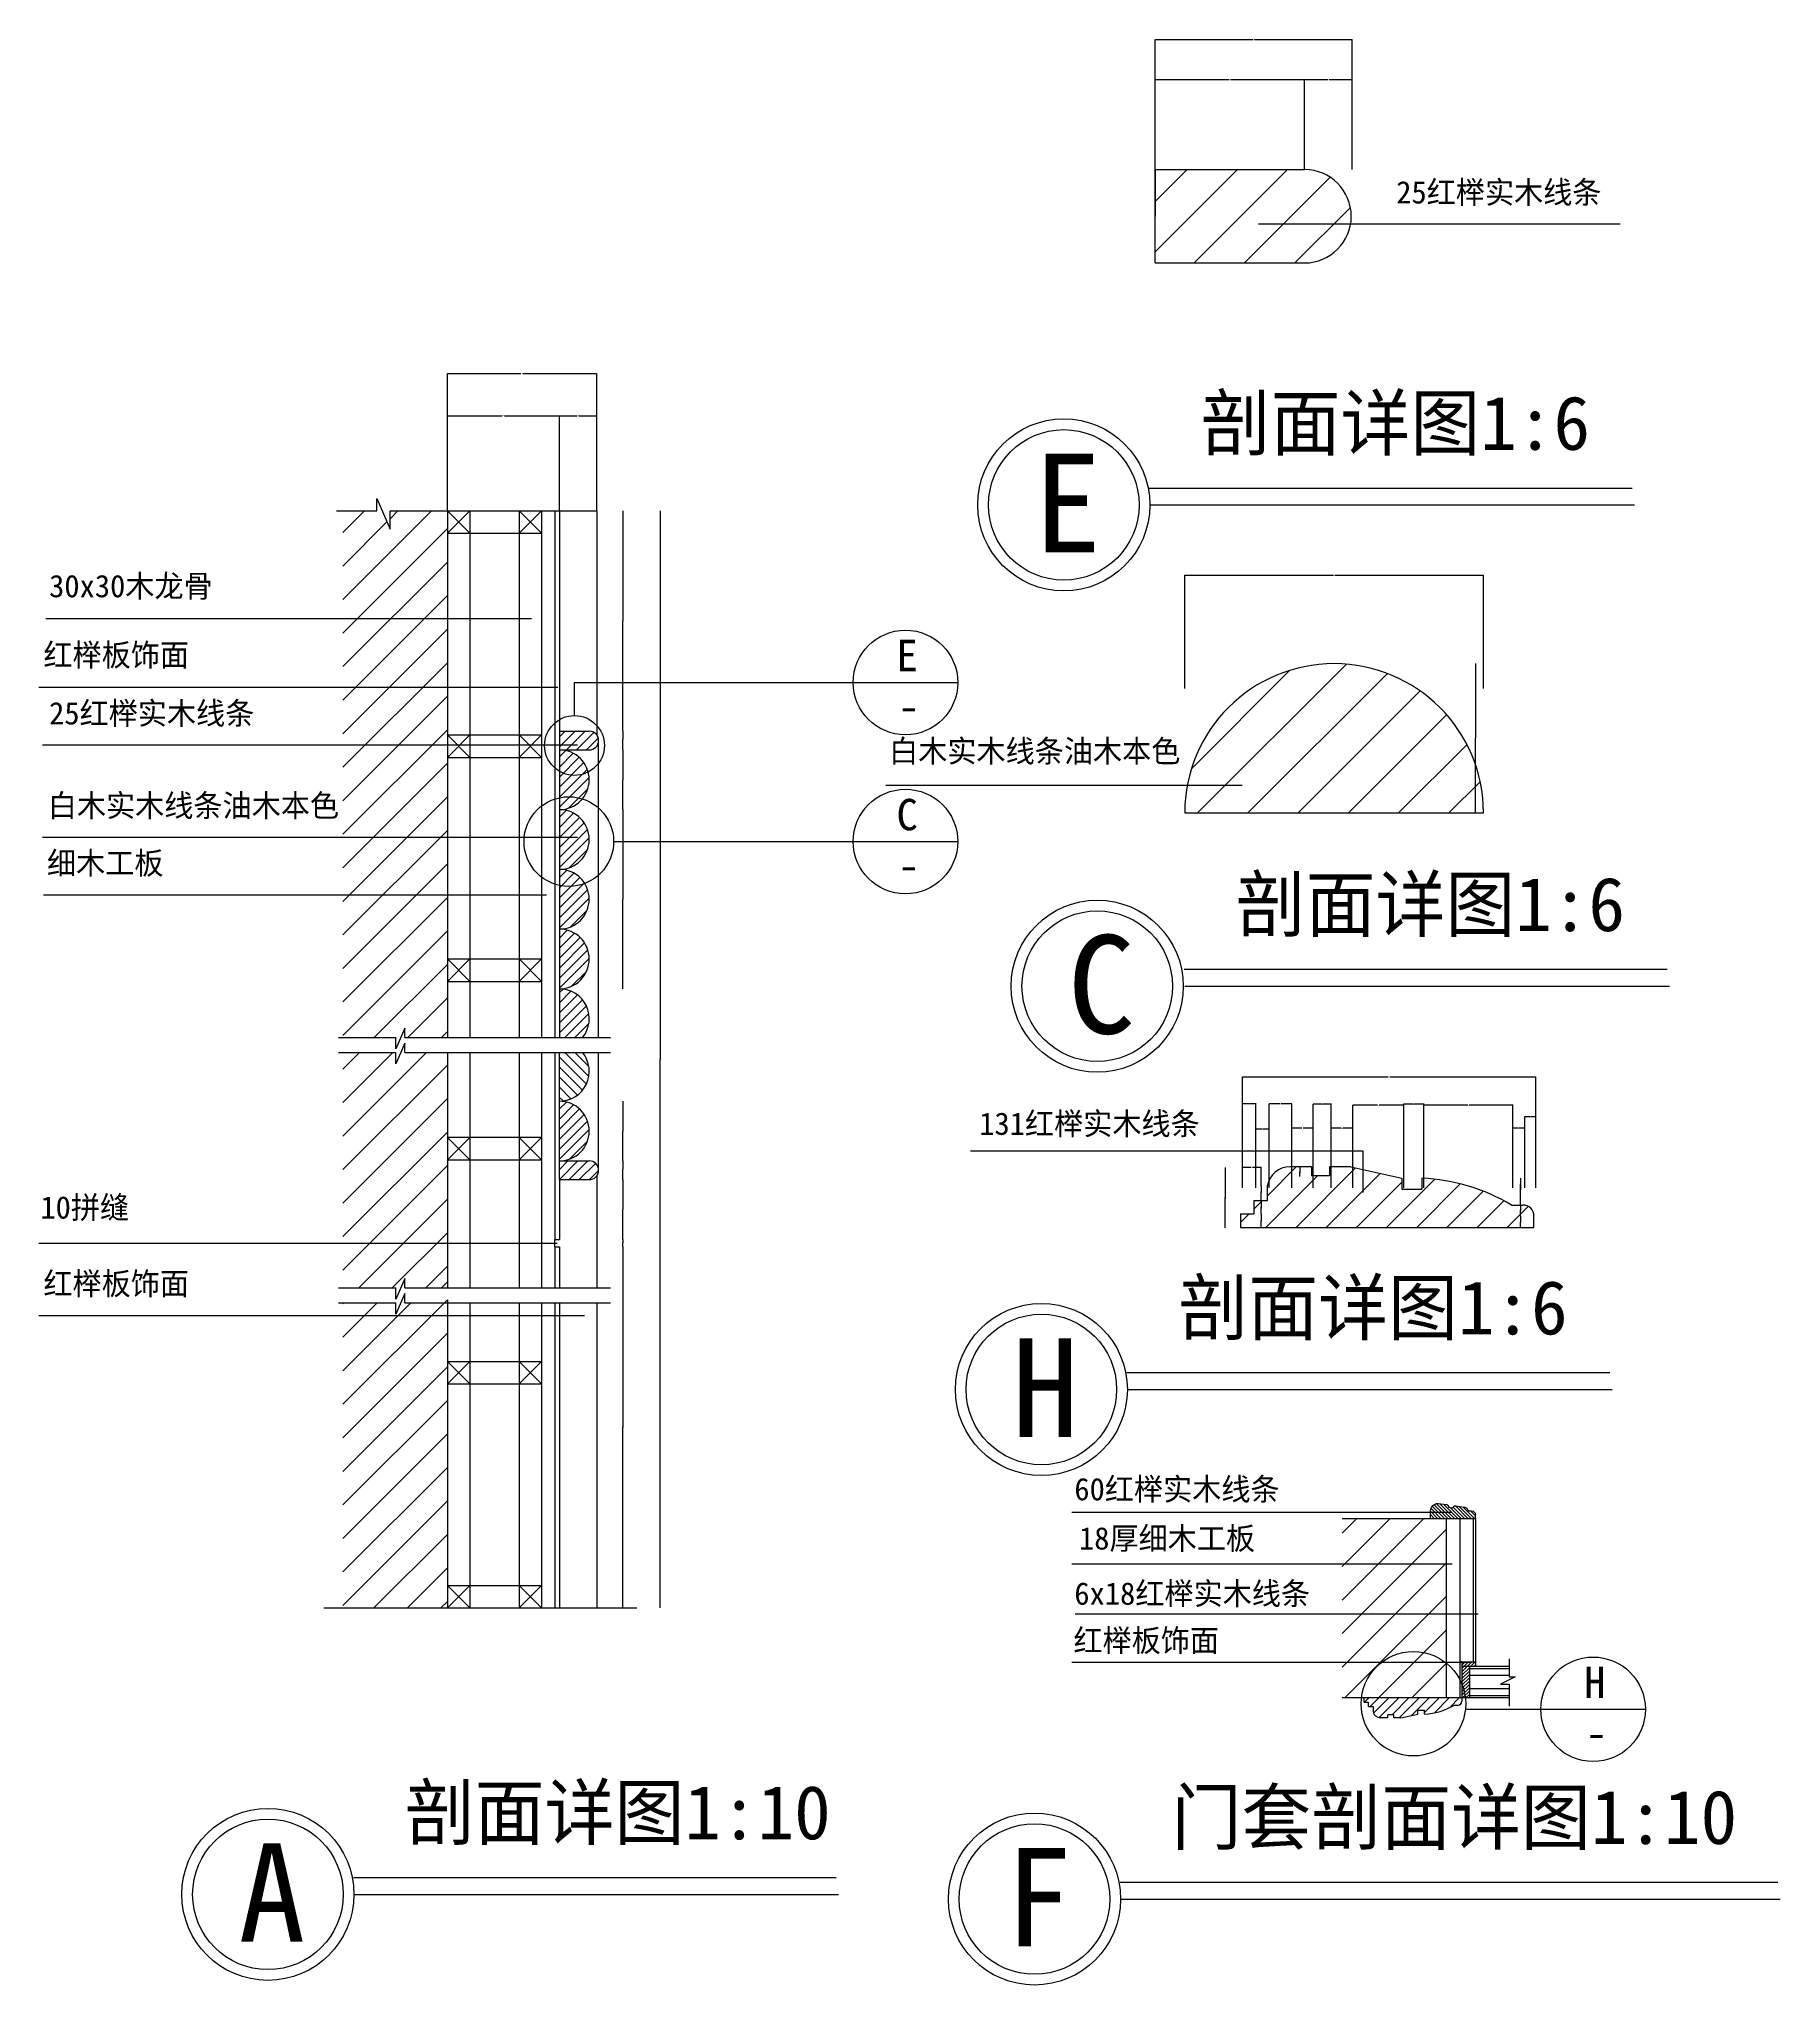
# Model space of a CAD drawing. Header units: metres. Extents: x 114865 to 117197, y -37099 to -34493.
import ezdxf

# ---------------------------------------------------------------- set-up
doc = ezdxf.new("R2010")
doc.units = ezdxf.units.M
for name, color, linetype in [('中线', 5, 'Continuous'), ('填充', 2, 'Continuous'), ('粗线', 7, 'Continuous'), ('细', 1, 'Continuous')]:
    doc.layers.add(name, color=color, linetype=linetype)
doc.dimstyles.get("Standard").update_dxf_attribs({"dimtxt": 2.5, "dimasz": 2.5, "dimexe": 1.25, "dimexo": 0.625, "dimtad": 1, "dimcen": 2.5, "dimazin": 3, "dimtfac": 1, "dimtmove": 0, "dimatfit": 3})

# ---------------------------------------------------------------- blocks, each defined once
blk = doc.blocks.new('A$C01E22686')
at = {"layer": '中线'}
for p, q in [((0, 0), (0, 60)), ((0, 60), (5, 60)), ((10, 49.91), (10, 55)), ((14.97, 24.02), (14.12, 29.96)), ((16.66, 33.36), (15, 45)), ((0, 0), (10, 0)), ((18.17, 22.18), (16.52, 23.83)), ((20, 10), (18.36, 21.49))]:
    blk.add_line(p, q, dxfattribs=at)
for centre, radius, start, end in [((5, 55), 5, 0, 90), ((10.09, 45), 4.91, 0, 91.09), ((13.69, 32.93), 3, 278.13, 8.42), ((10, 10), 10, 270, 0), ((15.39, 21.05), 3, 8.13, 98.42)]:
    blk.add_arc(centre, radius, start, end, dxfattribs=at)
at = {"layer": '填充'}
for p, q in [((0, 58.87), (15.19, 43.68)), ((0, 54.38), (15.94, 38.44)), ((3.36, 60), (10, 53.36)), ((0, 49.89), (16.68, 33.21)), ((0, 45.4), (15.11, 30.29)), ((0, 40.91), (14.65, 26.26)), ((0, 36.42), (18.93, 17.49)), ((0, 31.93), (19.68, 12.25)), ((0, 27.44), (19.73, 7.7)), ((0, 22.95), (18.39, 4.56)), ((0, 18.46), (16.26, 2.2)), ((0, 13.97), (13.38, 0.59)), ((0, 9.48), (9.48, 0)), ((0, 4.99), (4.99, 0)), ((0, 0.5), (0.5, 0))]:
    blk.add_line(p, q, dxfattribs=at)
blk = doc.blocks.new('_CLOSEDFILLED')
at = {"color": 0, "linetype": 'BYBLOCK'}
blk.add_solid([(-1, 0), (0, 0), (-1, 0)], dxfattribs=at)
blk = doc.blocks.new('*D1')
for p, q in [((116560.23, -34667.53), (116560.23, -34547.07)), ((116560.48, -34547.07), (116591.185, -34547.07)), ((116593.185, -34547.07), (116623.89, -34547.07)), ((116624.14, -34667.53), (116624.14, -34547.07))]:
    blk.add_line(p, q)
at = {"layer": 'Defpoints'}
for p in [(116560.23, -34547.07), (116560.23, -34667.53), (116624.14, -34667.53)]:
    blk.add_point(p, dxfattribs=at)
at = {"layer": '细', "xscale": 0.25, "yscale": 0.25, "rotation": 180}
blk.add_blockref('_CLOSEDFILLED', (116560.23, -34547.07), dxfattribs=at)
at = {"layer": '细', "xscale": 0.25, "yscale": 0.25}
blk.add_blockref('_CLOSEDFILLED', (116624.14, -34547.07), dxfattribs=at)
at = {"layer": '细', "insert": (116592.185, -34547.07), "char_height": 1, "attachment_point": 5}
blk.add_mtext('12', dxfattribs=at)
blk = doc.blocks.new('*D2')
for p, q in [((116789.23, -35329.15), (116789.23, -35429.15)), ((116788.98, -35429.15), (116788.73, -35429.15)), ((116789.23, -35529.15), (116789.23, -35429.15)), ((116789.23, -35429.15), (116789.23, -35429.15)), ((116789.48, -35429.15), (116789.73, -35429.15))]:
    blk.add_line(p, q)
at = {"layer": 'Defpoints'}
for p in [(116789.23, -35329.15), (116789.23, -35429.15), (116789.23, -35529.15)]:
    blk.add_point(p, dxfattribs=at)
at = {"layer": '细', "xscale": 0.25, "yscale": 0.25}
blk.add_blockref('_CLOSEDFILLED', (116789.23, -35429.15), dxfattribs=at)
at = {"layer": '细', "xscale": 0.25, "yscale": 0.25, "rotation": 180}
blk.add_blockref('_CLOSEDFILLED', (116789.23, -35429.15), dxfattribs=at)
at = {"layer": '细', "insert": (116789.23, -35428.025), "char_height": 1, "attachment_point": 5}
blk.add_mtext('40', dxfattribs=at)
blk = doc.blocks.new('*D3')
for p, q in [((116849.27, -36025.62), (116849.02, -36025.62)), ((116849.52, -36018.12), (116849.52, -36025.62)), ((116849.52, -36033.12), (116849.52, -36025.62)), ((116849.52, -36025.62), (116849.52, -36025.62)), ((116849.77, -36025.62), (116850.02, -36025.62))]:
    blk.add_line(p, q)
at = {"layer": 'Defpoints'}
for p in [(116849.52, -36018.12), (116849.52, -36025.62), (116849.52, -36033.12)]:
    blk.add_point(p, dxfattribs=at)
at = {"layer": '细', "xscale": 0.25, "yscale": 0.25}
blk.add_blockref('_CLOSEDFILLED', (116849.52, -36025.62), dxfattribs=at)
at = {"layer": '细', "xscale": 0.25, "yscale": 0.25, "rotation": 180}
blk.add_blockref('_CLOSEDFILLED', (116849.52, -36025.62), dxfattribs=at)
at = {"layer": '细', "insert": (116849.52, -36024.495), "char_height": 1, "attachment_point": 5}
blk.add_mtext('5', dxfattribs=at)
blk = doc.blocks.new('*D4')
for p, q in [((116861.94, -35936.26), (116854.69, -35936.26)), ((116854.94, -36031.17), (116854.94, -35936.26)), ((116870.19, -35936.26), (116862.94, -35936.26)), ((116869.94, -36031.17), (116869.94, -35936.26))]:
    blk.add_line(p, q)
at = {"layer": 'Defpoints'}
for p in [(116869.94, -35936.26), (116854.94, -36031.17), (116869.94, -36031.17)]:
    blk.add_point(p, dxfattribs=at)
at = {"layer": '细', "xscale": 0.25, "yscale": 0.25}
blk.add_blockref('_CLOSEDFILLED', (116854.94, -35936.26), dxfattribs=at)
at = {"layer": '细', "xscale": 0.25, "yscale": 0.25, "rotation": 180}
blk.add_blockref('_CLOSEDFILLED', (116869.94, -35936.26), dxfattribs=at)
at = {"layer": '细', "insert": (116862.44, -35936.26), "char_height": 1, "attachment_point": 5}
blk.add_mtext('5', dxfattribs=at)
blk = doc.blocks.new('*D5')
for p, q in [((116849.52, -36069.12), (116849.52, -36076.62)), ((116849.27, -36076.62), (116849.02, -36076.62)), ((116849.52, -36084.12), (116849.52, -36076.62)), ((116849.52, -36076.62), (116849.52, -36076.62)), ((116849.77, -36076.62), (116850.02, -36076.62))]:
    blk.add_line(p, q)
at = {"layer": 'Defpoints'}
for p in [(116849.52, -36069.12), (116849.52, -36076.62), (116849.52, -36084.12)]:
    blk.add_point(p, dxfattribs=at)
at = {"layer": '细', "xscale": 0.25, "yscale": 0.25}
blk.add_blockref('_CLOSEDFILLED', (116849.52, -36076.62), dxfattribs=at)
at = {"layer": '细', "xscale": 0.25, "yscale": 0.25, "rotation": 180}
blk.add_blockref('_CLOSEDFILLED', (116849.52, -36076.62), dxfattribs=at)
at = {"layer": '细', "insert": (116849.52, -36075.495), "char_height": 1, "attachment_point": 5}
blk.add_mtext('5', dxfattribs=at)
blk = doc.blocks.new('*D6')
for p, q in [((116849.27, -36060.88), (116849.02, -36060.88)), ((116849.52, -36054.12), (116849.52, -36060.88)), ((116849.52, -36069.12), (116849.52, -36060.88)), ((116849.52, -36060.88), (116849.52, -36060.88)), ((116849.77, -36060.88), (116850.02, -36060.88))]:
    blk.add_line(p, q)
at = {"layer": 'Defpoints'}
for p in [(116849.52, -36054.12), (116849.52, -36060.88), (116849.52, -36069.12)]:
    blk.add_point(p, dxfattribs=at)
at = {"layer": '细', "xscale": 0.25, "yscale": 0.25}
blk.add_blockref('_CLOSEDFILLED', (116849.52, -36060.88), dxfattribs=at)
at = {"layer": '细', "xscale": 0.25, "yscale": 0.25, "rotation": 180}
blk.add_blockref('_CLOSEDFILLED', (116849.52, -36060.88), dxfattribs=at)
at = {"layer": '细', "insert": (116849.52, -36059.755), "char_height": 1, "attachment_point": 5}
blk.add_mtext('5', dxfattribs=at)
blk = doc.blocks.new('*D7')
for p, q in [((116849.27, -36032.71), (116849.02, -36032.71)), ((116849.52, -36018.12), (116849.52, -36032.71)), ((116849.52, -36054.12), (116849.52, -36032.71)), ((116849.52, -36032.71), (116849.52, -36032.71)), ((116849.77, -36032.71), (116850.02, -36032.71))]:
    blk.add_line(p, q)
at = {"layer": 'Defpoints'}
for p in [(116849.52, -36018.12), (116849.52, -36032.71), (116849.52, -36054.12)]:
    blk.add_point(p, dxfattribs=at)
at = {"layer": '细', "xscale": 0.25, "yscale": 0.25}
blk.add_blockref('_CLOSEDFILLED', (116849.52, -36032.71), dxfattribs=at)
at = {"layer": '细', "xscale": 0.25, "yscale": 0.25, "rotation": 180}
blk.add_blockref('_CLOSEDFILLED', (116849.52, -36032.71), dxfattribs=at)
at = {"layer": '细', "insert": (116849.52, -36031.585), "char_height": 1, "attachment_point": 5}
blk.add_mtext('12', dxfattribs=at)
blk = doc.blocks.new('*D8')
for p, q in [((116778.61, -35920.63), (116719.69, -35920.63)), ((116719.94, -36031.17), (116719.94, -35920.63)), ((116839.53, -35920.63), (116780.61, -35920.63)), ((116839.28, -36031.17), (116839.28, -35920.63))]:
    blk.add_line(p, q)
at = {"layer": 'Defpoints'}
for p in [(116839.28, -35920.63), (116719.94, -36031.17), (116839.28, -36031.17)]:
    blk.add_point(p, dxfattribs=at)
at = {"layer": '细', "xscale": 0.25, "yscale": 0.25}
blk.add_blockref('_CLOSEDFILLED', (116719.94, -35920.63), dxfattribs=at)
at = {"layer": '细', "xscale": 0.25, "yscale": 0.25, "rotation": 180}
blk.add_blockref('_CLOSEDFILLED', (116839.28, -35920.63), dxfattribs=at)
at = {"layer": '细', "insert": (116779.61, -35920.63), "char_height": 1, "attachment_point": 5}
blk.add_mtext('40', dxfattribs=at)
blk = doc.blocks.new('*D9')
for p, q in [((116705.94, -35919.15), (116692.69, -35919.15)), ((116692.94, -36031.17), (116692.94, -35919.15)), ((116720.19, -35919.15), (116706.94, -35919.15)), ((116719.94, -36031.17), (116719.94, -35919.15))]:
    blk.add_line(p, q)
at = {"layer": 'Defpoints'}
for p in [(116719.94, -35919.15), (116692.94, -36031.17), (116719.94, -36031.17)]:
    blk.add_point(p, dxfattribs=at)
at = {"layer": '细', "xscale": 0.25, "yscale": 0.25}
blk.add_blockref('_CLOSEDFILLED', (116692.94, -35919.15), dxfattribs=at)
at = {"layer": '细', "xscale": 0.25, "yscale": 0.25, "rotation": 180}
blk.add_blockref('_CLOSEDFILLED', (116719.94, -35919.15), dxfattribs=at)
at = {"layer": '细', "insert": (116706.44, -35919.15), "char_height": 1, "attachment_point": 5}
blk.add_mtext('9', dxfattribs=at)
blk = doc.blocks.new('*D10')
for p, q in [((116609.415, -35951.33), (116595.67, -35951.33)), ((116595.92, -36031.17), (116595.92, -35951.33)), ((116625.16, -35951.33), (116611.415, -35951.33)), ((116624.91, -36031.17), (116624.91, -35951.33))]:
    blk.add_line(p, q)
at = {"layer": 'Defpoints'}
for p in [(116624.91, -35951.33), (116595.92, -36031.17), (116624.91, -36031.17)]:
    blk.add_point(p, dxfattribs=at)
at = {"layer": '细', "xscale": 0.25, "yscale": 0.25}
blk.add_blockref('_CLOSEDFILLED', (116595.92, -35951.33), dxfattribs=at)
at = {"layer": '细', "xscale": 0.25, "yscale": 0.25, "rotation": 180}
blk.add_blockref('_CLOSEDFILLED', (116624.91, -35951.33), dxfattribs=at)
at = {"layer": '细', "insert": (116610.415, -35951.33), "char_height": 1, "attachment_point": 5}
blk.add_mtext('10', dxfattribs=at)
blk = doc.blocks.new('*D11')
for p, q in [((116583.42, -35919.15), (116571.67, -35919.15)), ((116571.92, -36031.17), (116571.92, -35919.15)), ((116596.17, -35919.15), (116584.42, -35919.15)), ((116595.92, -36031.17), (116595.92, -35919.15))]:
    blk.add_line(p, q)
at = {"layer": 'Defpoints'}
for p in [(116595.92, -35919.15), (116571.92, -36031.17), (116595.92, -36031.17)]:
    blk.add_point(p, dxfattribs=at)
at = {"layer": '细', "xscale": 0.25, "yscale": 0.25}
blk.add_blockref('_CLOSEDFILLED', (116571.92, -35919.15), dxfattribs=at)
at = {"layer": '细', "xscale": 0.25, "yscale": 0.25, "rotation": 180}
blk.add_blockref('_CLOSEDFILLED', (116595.92, -35919.15), dxfattribs=at)
at = {"layer": '细', "insert": (116583.92, -35919.15), "char_height": 1, "attachment_point": 5}
blk.add_mtext('8', dxfattribs=at)
blk = doc.blocks.new('*D12')
for p, q in [((116556.43, -35951.33), (116542.69, -35951.33)), ((116542.94, -36031.17), (116542.94, -35951.33)), ((116572.17, -35951.33), (116558.43, -35951.33)), ((116571.92, -36031.17), (116571.92, -35951.33))]:
    blk.add_line(p, q)
at = {"layer": 'Defpoints'}
for p in [(116571.92, -35951.33), (116542.94, -36031.17), (116571.92, -36031.17)]:
    blk.add_point(p, dxfattribs=at)
at = {"layer": '细', "xscale": 0.25, "yscale": 0.25}
blk.add_blockref('_CLOSEDFILLED', (116542.94, -35951.33), dxfattribs=at)
at = {"layer": '细', "xscale": 0.25, "yscale": 0.25, "rotation": 180}
blk.add_blockref('_CLOSEDFILLED', (116571.92, -35951.33), dxfattribs=at)
at = {"layer": '细', "insert": (116557.43, -35951.33), "char_height": 1, "attachment_point": 5}
blk.add_mtext('10', dxfattribs=at)
blk = doc.blocks.new('*D13')
for p, q in [((116526.94, -35918.6), (116512.69, -35918.6)), ((116512.94, -36031.17), (116512.94, -35918.6)), ((116543.19, -35918.6), (116528.94, -35918.6)), ((116542.94, -36031.17), (116542.94, -35918.6))]:
    blk.add_line(p, q)
at = {"layer": 'Defpoints'}
for p in [(116542.94, -35918.6), (116512.94, -36031.17), (116542.94, -36031.17)]:
    blk.add_point(p, dxfattribs=at)
at = {"layer": '细', "xscale": 0.25, "yscale": 0.25}
blk.add_blockref('_CLOSEDFILLED', (116512.94, -35918.6), dxfattribs=at)
at = {"layer": '细', "xscale": 0.25, "yscale": 0.25, "rotation": 180}
blk.add_blockref('_CLOSEDFILLED', (116542.94, -35918.6), dxfattribs=at)
at = {"layer": '细', "insert": (116527.94, -35918.6), "char_height": 1, "attachment_point": 5}
blk.add_mtext('10', dxfattribs=at)
blk = doc.blocks.new('*D14')
for p, q in [((116503.44, -35952.42), (116494.69, -35952.42)), ((116494.94, -36031.17), (116494.94, -35952.42)), ((116513.19, -35952.42), (116504.44, -35952.42)), ((116512.94, -36031.17), (116512.94, -35952.42))]:
    blk.add_line(p, q)
at = {"layer": 'Defpoints'}
for p in [(116512.94, -35952.42), (116494.94, -36031.17), (116512.94, -36031.17)]:
    blk.add_point(p, dxfattribs=at)
at = {"layer": '细', "xscale": 0.25, "yscale": 0.25}
blk.add_blockref('_CLOSEDFILLED', (116494.94, -35952.42), dxfattribs=at)
at = {"layer": '细', "xscale": 0.25, "yscale": 0.25, "rotation": 180}
blk.add_blockref('_CLOSEDFILLED', (116512.94, -35952.42), dxfattribs=at)
at = {"layer": '细', "insert": (116503.94, -35952.42), "char_height": 1, "attachment_point": 5}
blk.add_mtext('6', dxfattribs=at)
blk = doc.blocks.new('*D15')
for p, q in [((116657.925, -35920.63), (116624.66, -35920.63)), ((116624.91, -36031.17), (116624.91, -35920.63)), ((116693.19, -35920.63), (116659.925, -35920.63)), ((116692.94, -36031.17), (116692.94, -35920.63))]:
    blk.add_line(p, q)
at = {"layer": 'Defpoints'}
for p in [(116692.94, -35920.63), (116624.91, -36031.17), (116692.94, -36031.17)]:
    blk.add_point(p, dxfattribs=at)
at = {"layer": '细', "xscale": 0.25, "yscale": 0.25}
blk.add_blockref('_CLOSEDFILLED', (116624.91, -35920.63), dxfattribs=at)
at = {"layer": '细', "xscale": 0.25, "yscale": 0.25, "rotation": 180}
blk.add_blockref('_CLOSEDFILLED', (116692.94, -35920.63), dxfattribs=at)
at = {"layer": '细', "insert": (116658.925, -35920.63), "char_height": 1, "attachment_point": 5}
blk.add_mtext('22', dxfattribs=at)
blk = doc.blocks.new('*D16')
for p, q in [((116846.61, -35951.33), (116839.03, -35951.33)), ((116839.28, -36031.17), (116839.28, -35951.33)), ((116855.19, -35951.33), (116847.61, -35951.33)), ((116854.94, -36031.17), (116854.94, -35951.33))]:
    blk.add_line(p, q)
at = {"layer": 'Defpoints'}
for p in [(116854.94, -35951.33), (116839.28, -36031.17), (116854.94, -36031.17)]:
    blk.add_point(p, dxfattribs=at)
at = {"layer": '细', "xscale": 0.25, "yscale": 0.25}
blk.add_blockref('_CLOSEDFILLED', (116839.28, -35951.33), dxfattribs=at)
at = {"layer": '细', "xscale": 0.25, "yscale": 0.25, "rotation": 180}
blk.add_blockref('_CLOSEDFILLED', (116854.94, -35951.33), dxfattribs=at)
at = {"layer": '细', "insert": (116847.11, -35951.33), "char_height": 1, "attachment_point": 5}
blk.add_mtext('5', dxfattribs=at)
blk = doc.blocks.new('*D17')
for p, q in [((116360.23, -34667.53), (116360.23, -34730.03)), ((116359.98, -34730.03), (116359.73, -34730.03)), ((116360.23, -34792.53), (116360.23, -34730.03)), ((116360.23, -34730.03), (116360.23, -34730.03)), ((116360.48, -34730.03), (116360.73, -34730.03))]:
    blk.add_line(p, q)
at = {"layer": 'Defpoints'}
for p in [(116360.23, -34667.53), (116360.23, -34730.03), (116360.23, -34792.53)]:
    blk.add_point(p, dxfattribs=at)
at = {"layer": '细', "xscale": 0.25, "yscale": 0.25}
blk.add_blockref('_CLOSEDFILLED', (116360.23, -34730.03), dxfattribs=at)
at = {"layer": '细', "xscale": 0.25, "yscale": 0.25, "rotation": 180}
blk.add_blockref('_CLOSEDFILLED', (116360.23, -34730.03), dxfattribs=at)
at = {"layer": '细', "insert": (116360.23, -34728.905), "char_height": 1, "attachment_point": 5}
blk.add_mtext('25', dxfattribs=at)
blk = doc.blocks.new('*D18')
for p, q in [((115562.39, -35124.62), (115562.39, -34997.17)), ((115562.64, -34997.17), (115586.39, -34997.17)), ((115588.39, -34997.17), (115612.14, -34997.17)), ((115612.39, -35124.62), (115612.39, -34997.17))]:
    blk.add_line(p, q)
at = {"layer": 'Defpoints'}
for p in [(115562.39, -34997.17), (115562.39, -35124.62), (115612.39, -35124.62)]:
    blk.add_point(p, dxfattribs=at)
at = {"layer": '细', "xscale": 0.25, "yscale": 0.25, "rotation": 180}
blk.add_blockref('_CLOSEDFILLED', (115562.39, -34997.17), dxfattribs=at)
at = {"layer": '细', "xscale": 0.25, "yscale": 0.25}
blk.add_blockref('_CLOSEDFILLED', (115612.39, -34997.17), dxfattribs=at)
at = {"layer": '细', "insert": (115587.39, -34997.17), "char_height": 1, "attachment_point": 5}
blk.add_mtext('50', dxfattribs=at)
blk = doc.blocks.new('*D19')
for p, q in [((115412.39, -35124.62), (115412.39, -34997.17)), ((115412.64, -34997.17), (115485.89, -34997.17)), ((115488.89, -34997.17), (115562.14, -34997.17)), ((115562.39, -35124.62), (115562.39, -34997.17))]:
    blk.add_line(p, q)
at = {"layer": 'Defpoints'}
for p in [(115412.39, -34997.17), (115412.39, -35124.62), (115562.39, -35124.62)]:
    blk.add_point(p, dxfattribs=at)
at = {"layer": '细', "xscale": 0.25, "yscale": 0.25, "rotation": 180}
blk.add_blockref('_CLOSEDFILLED', (115412.39, -34997.17), dxfattribs=at)
at = {"layer": '细', "xscale": 0.25, "yscale": 0.25}
blk.add_blockref('_CLOSEDFILLED', (115562.39, -34997.17), dxfattribs=at)
at = {"layer": '细', "insert": (115487.39, -34997.17), "char_height": 1, "attachment_point": 5}
blk.add_mtext('150', dxfattribs=at)
blk = doc.blocks.new('*D20')
for p, q in [((115412.39, -35074.62), (115412.39, -34940.71)), ((115412.64, -34940.71), (115510.89, -34940.71)), ((115513.89, -34940.71), (115612.14, -34940.71)), ((115612.39, -35074.62), (115612.39, -34940.71))]:
    blk.add_line(p, q)
at = {"layer": 'Defpoints'}
for p in [(115412.39, -34940.71), (115412.39, -35074.62), (115612.39, -35074.62)]:
    blk.add_point(p, dxfattribs=at)
at = {"layer": '细', "xscale": 0.25, "yscale": 0.25, "rotation": 180}
blk.add_blockref('_CLOSEDFILLED', (115412.39, -34940.71), dxfattribs=at)
at = {"layer": '细', "xscale": 0.25, "yscale": 0.25}
blk.add_blockref('_CLOSEDFILLED', (115612.39, -34940.71), dxfattribs=at)
at = {"layer": '细', "insert": (115512.39, -34940.71), "char_height": 1, "attachment_point": 5}
blk.add_mtext('200', dxfattribs=at)
blk = doc.blocks.new('*D21')
for p, q in [((115647.26, -35124.62), (115647.26, -35272.12)), ((115647.01, -35272.12), (115646.76, -35272.12)), ((115647.26, -35419.62), (115647.26, -35272.12)), ((115647.26, -35272.12), (115647.26, -35272.12)), ((115647.51, -35272.12), (115647.76, -35272.12))]:
    blk.add_line(p, q)
at = {"layer": 'Defpoints'}
for p in [(115647.26, -35124.62), (115647.26, -35272.12), (115647.26, -35419.62)]:
    blk.add_point(p, dxfattribs=at)
at = {"layer": '细', "xscale": 0.25, "yscale": 0.25}
blk.add_blockref('_CLOSEDFILLED', (115647.26, -35272.12), dxfattribs=at)
at = {"layer": '细', "xscale": 0.25, "yscale": 0.25, "rotation": 180}
blk.add_blockref('_CLOSEDFILLED', (115647.26, -35272.12), dxfattribs=at)
at = {"layer": '细', "insert": (115647.26, -35270.995), "char_height": 1, "attachment_point": 5}
blk.add_mtext('0', dxfattribs=at)
blk = doc.blocks.new('*D22')
for p, q in [((115647.01, -35430.37), (115646.76, -35430.37)), ((115647.26, -35419.62), (115647.26, -35430.37)), ((115647.26, -35444.62), (115647.26, -35430.37)), ((115647.26, -35430.37), (115647.26, -35430.37)), ((115647.51, -35430.37), (115647.76, -35430.37))]:
    blk.add_line(p, q)
at = {"layer": 'Defpoints'}
for p in [(115647.26, -35419.62), (115647.26, -35430.37), (115647.26, -35444.62)]:
    blk.add_point(p, dxfattribs=at)
at = {"layer": '细', "xscale": 0.25, "yscale": 0.25}
blk.add_blockref('_CLOSEDFILLED', (115647.26, -35430.37), dxfattribs=at)
at = {"layer": '细', "xscale": 0.25, "yscale": 0.25, "rotation": 180}
blk.add_blockref('_CLOSEDFILLED', (115647.26, -35430.37), dxfattribs=at)
at = {"layer": '细', "insert": (115647.26, -35429.245), "char_height": 1, "attachment_point": 5}
blk.add_mtext('0', dxfattribs=at)
blk = doc.blocks.new('*D23')
for p, q in [((115647.26, -35444.62), (115647.26, -35484.62)), ((115647.01, -35484.62), (115646.76, -35484.62)), ((115647.26, -35524.62), (115647.26, -35484.62)), ((115647.26, -35484.62), (115647.26, -35484.62)), ((115647.51, -35484.62), (115647.76, -35484.62))]:
    blk.add_line(p, q)
at = {"layer": 'Defpoints'}
for p in [(115647.26, -35444.62), (115647.26, -35484.62), (115647.26, -35524.62)]:
    blk.add_point(p, dxfattribs=at)
at = {"layer": '细', "xscale": 0.25, "yscale": 0.25}
blk.add_blockref('_CLOSEDFILLED', (115647.26, -35484.62), dxfattribs=at)
at = {"layer": '细', "xscale": 0.25, "yscale": 0.25, "rotation": 180}
blk.add_blockref('_CLOSEDFILLED', (115647.26, -35484.62), dxfattribs=at)
at = {"layer": '细', "insert": (115647.26, -35483.495), "char_height": 1, "attachment_point": 5}
blk.add_mtext('0', dxfattribs=at)
blk = doc.blocks.new('*D24')
for p, q in [((115647.26, -35524.62), (115647.26, -35644.62)), ((115647.01, -35644.62), (115646.76, -35644.62)), ((115647.26, -35764.62), (115647.26, -35644.62)), ((115647.26, -35644.62), (115647.26, -35644.62)), ((115647.51, -35644.62), (115647.76, -35644.62))]:
    blk.add_line(p, q)
at = {"layer": 'Defpoints'}
for p in [(115647.26, -35524.62), (115647.26, -35644.62), (115647.26, -35764.62)]:
    blk.add_point(p, dxfattribs=at)
at = {"layer": '细', "xscale": 0.25, "yscale": 0.25}
blk.add_blockref('_CLOSEDFILLED', (115647.26, -35644.62), dxfattribs=at)
at = {"layer": '细', "xscale": 0.25, "yscale": 0.25, "rotation": 180}
blk.add_blockref('_CLOSEDFILLED', (115647.26, -35644.62), dxfattribs=at)
at = {"layer": '细', "insert": (115647.26, -35643.495), "char_height": 1, "attachment_point": 5}
blk.add_mtext('0', dxfattribs=at)
blk = doc.blocks.new('*D25')
for p, q in [((116454.05, -36004.07), (116454.05, -36044.33)), ((116453.8, -36044.33), (116453.55, -36044.33)), ((116454.05, -36084.59), (116454.05, -36044.33)), ((116454.05, -36044.33), (116454.05, -36044.33)), ((116454.3, -36044.33), (116454.55, -36044.33))]:
    blk.add_line(p, q)
at = {"layer": 'Defpoints'}
for p in [(116454.05, -36004.07), (116454.05, -36044.33), (116454.05, -36084.59)]:
    blk.add_point(p, dxfattribs=at)
at = {"layer": '细', "xscale": 0.25, "yscale": 0.25}
blk.add_blockref('_CLOSEDFILLED', (116454.05, -36044.33), dxfattribs=at)
at = {"layer": '细', "xscale": 0.25, "yscale": 0.25, "rotation": 180}
blk.add_blockref('_CLOSEDFILLED', (116454.05, -36044.33), dxfattribs=at)
at = {"layer": '细', "insert": (116454.05, -36043.205), "char_height": 1, "attachment_point": 5}
blk.add_mtext('28', dxfattribs=at)
blk = doc.blocks.new('*D26')
for p, q in [((115647.26, -36110.09), (115647.26, -36351.9)), ((115647.01, -36351.9), (115646.76, -36351.9)), ((115647.26, -36593.72), (115647.26, -36351.9)), ((115647.26, -36351.9), (115647.26, -36351.9)), ((115647.51, -36351.9), (115647.76, -36351.9))]:
    blk.add_line(p, q)
at = {"layer": 'Defpoints'}
for p in [(115647.26, -36110.09), (115647.26, -36351.9), (115647.26, -36593.72)]:
    blk.add_point(p, dxfattribs=at)
at = {"layer": '细', "xscale": 0.25, "yscale": 0.25}
blk.add_blockref('_CLOSEDFILLED', (115647.26, -36351.9), dxfattribs=at)
at = {"layer": '细', "xscale": 0.25, "yscale": 0.25, "rotation": 180}
blk.add_blockref('_CLOSEDFILLED', (115647.26, -36351.9), dxfattribs=at)
at = {"layer": '细', "insert": (115647.26, -36350.775), "char_height": 1, "attachment_point": 5}
blk.add_mtext('805', dxfattribs=at)
blk = doc.blocks.new('*D27')
for p, q in [((115647.01, -36104.56), (115646.76, -36104.56)), ((115647.26, -36100.09), (115647.26, -36104.56)), ((115647.26, -36110.09), (115647.26, -36104.56)), ((115647.26, -36104.56), (115647.26, -36104.56)), ((115647.51, -36104.56), (115647.76, -36104.56))]:
    blk.add_line(p, q)
at = {"layer": 'Defpoints'}
for p in [(115647.26, -36100.09), (115647.26, -36104.56), (115647.26, -36110.09)]:
    blk.add_point(p, dxfattribs=at)
at = {"layer": '细', "xscale": 0.25, "yscale": 0.25}
blk.add_blockref('_CLOSEDFILLED', (115647.26, -36104.56), dxfattribs=at)
at = {"layer": '细', "xscale": 0.25, "yscale": 0.25, "rotation": 180}
blk.add_blockref('_CLOSEDFILLED', (115647.26, -36104.56), dxfattribs=at)
at = {"layer": '细', "insert": (115647.26, -36103.435), "char_height": 1, "attachment_point": 5}
blk.add_mtext('0', dxfattribs=at)
blk = doc.blocks.new('*D28')
for p, q in [((115647.26, -36020.09), (115647.26, -36060.09)), ((115647.01, -36060.09), (115646.76, -36060.09)), ((115647.26, -36100.09), (115647.26, -36060.09)), ((115647.26, -36060.09), (115647.26, -36060.09)), ((115647.51, -36060.09), (115647.76, -36060.09))]:
    blk.add_line(p, q)
at = {"layer": 'Defpoints'}
for p in [(115647.26, -36020.09), (115647.26, -36060.09), (115647.26, -36100.09)]:
    blk.add_point(p, dxfattribs=at)
at = {"layer": '细', "xscale": 0.25, "yscale": 0.25}
blk.add_blockref('_CLOSEDFILLED', (115647.26, -36060.09), dxfattribs=at)
at = {"layer": '细', "xscale": 0.25, "yscale": 0.25, "rotation": 180}
blk.add_blockref('_CLOSEDFILLED', (115647.26, -36060.09), dxfattribs=at)
at = {"layer": '细', "insert": (115647.26, -36058.965), "char_height": 1, "attachment_point": 5}
blk.add_mtext('0', dxfattribs=at)
blk = doc.blocks.new('*D29')
for p, q in [((115647.01, -36006.32), (115646.76, -36006.32)), ((115647.26, -35995.09), (115647.26, -36006.32)), ((115647.26, -36020.09), (115647.26, -36006.32)), ((115647.26, -36006.32), (115647.26, -36006.32)), ((115647.51, -36006.32), (115647.76, -36006.32))]:
    blk.add_line(p, q)
at = {"layer": 'Defpoints'}
for p in [(115647.26, -35995.09), (115647.26, -36006.32), (115647.26, -36020.09)]:
    blk.add_point(p, dxfattribs=at)
at = {"layer": '细', "xscale": 0.25, "yscale": 0.25}
blk.add_blockref('_CLOSEDFILLED', (115647.26, -36006.32), dxfattribs=at)
at = {"layer": '细', "xscale": 0.25, "yscale": 0.25, "rotation": 180}
blk.add_blockref('_CLOSEDFILLED', (115647.26, -36006.32), dxfattribs=at)
at = {"layer": '细', "insert": (115647.26, -36005.195), "char_height": 1, "attachment_point": 5}
blk.add_mtext('0', dxfattribs=at)
blk = doc.blocks.new('*D30')
for p, q in [((115647.26, -35915.09), (115647.26, -35955.09)), ((115647.01, -35955.09), (115646.76, -35955.09)), ((115647.26, -35995.09), (115647.26, -35955.09)), ((115647.26, -35955.09), (115647.26, -35955.09)), ((115647.51, -35955.09), (115647.76, -35955.09))]:
    blk.add_line(p, q)
at = {"layer": 'Defpoints'}
for p in [(115647.26, -35915.09), (115647.26, -35955.09), (115647.26, -35995.09)]:
    blk.add_point(p, dxfattribs=at)
at = {"layer": '细', "xscale": 0.25, "yscale": 0.25}
blk.add_blockref('_CLOSEDFILLED', (115647.26, -35955.09), dxfattribs=at)
at = {"layer": '细', "xscale": 0.25, "yscale": 0.25, "rotation": 180}
blk.add_blockref('_CLOSEDFILLED', (115647.26, -35955.09), dxfattribs=at)
at = {"layer": '细', "insert": (115647.26, -35953.965), "char_height": 1, "attachment_point": 5}
blk.add_mtext('0', dxfattribs=at)
blk = doc.blocks.new('*D31')
for p, q in [((115697.26, -35124.62), (115697.26, -35859.17)), ((115697.01, -35859.17), (115696.76, -35859.17)), ((115697.26, -36593.72), (115697.26, -35859.17)), ((115697.26, -35859.17), (115697.26, -35859.17)), ((115697.51, -35859.17), (115697.76, -35859.17))]:
    blk.add_line(p, q)
at = {"layer": 'Defpoints'}
for p in [(115697.26, -35124.62), (115697.26, -35859.17), (115697.26, -36593.72)]:
    blk.add_point(p, dxfattribs=at)
at = {"layer": '细', "xscale": 0.25, "yscale": 0.25}
blk.add_blockref('_CLOSEDFILLED', (115697.26, -35859.17), dxfattribs=at)
at = {"layer": '细', "xscale": 0.25, "yscale": 0.25, "rotation": 180}
blk.add_blockref('_CLOSEDFILLED', (115697.26, -35859.17), dxfattribs=at)
at = {"layer": '细', "insert": (115697.26, -35858.045), "char_height": 1, "attachment_point": 5}
blk.add_mtext('3000', dxfattribs=at)
blk = doc.blocks.new('*D32')
for p, q in [((116360.23, -34667.53), (116360.23, -34547.07)), ((116360.48, -34547.07), (116459.23, -34547.07)), ((116461.23, -34547.07), (116559.98, -34547.07)), ((116560.23, -34667.53), (116560.23, -34547.07))]:
    blk.add_line(p, q)
at = {"layer": 'Defpoints'}
for p in [(116360.23, -34547.07), (116360.23, -34667.53), (116560.23, -34667.53)]:
    blk.add_point(p, dxfattribs=at)
at = {"layer": '细', "xscale": 0.25, "yscale": 0.25, "rotation": 180}
blk.add_blockref('_CLOSEDFILLED', (116360.23, -34547.07), dxfattribs=at)
at = {"layer": '细', "xscale": 0.25, "yscale": 0.25}
blk.add_blockref('_CLOSEDFILLED', (116560.23, -34547.07), dxfattribs=at)
at = {"layer": '细', "insert": (116460.23, -34547.07), "char_height": 1, "attachment_point": 5}
blk.add_mtext('40', dxfattribs=at)
blk = doc.blocks.new('*D33')
for p, q in [((116399.75, -35362.52), (116399.75, -35210.83)), ((116400, -35210.83), (116598.75, -35210.83)), ((116600.75, -35210.83), (116799.5, -35210.83)), ((116799.75, -35362.52), (116799.75, -35210.83))]:
    blk.add_line(p, q)
at = {"layer": 'Defpoints'}
for p in [(116399.75, -35210.83), (116399.75, -35362.52), (116799.75, -35362.52)]:
    blk.add_point(p, dxfattribs=at)
at = {"layer": '细', "xscale": 0.25, "yscale": 0.25, "rotation": 180}
blk.add_blockref('_CLOSEDFILLED', (116399.75, -35210.83), dxfattribs=at)
at = {"layer": '细', "xscale": 0.25, "yscale": 0.25}
blk.add_blockref('_CLOSEDFILLED', (116799.75, -35210.83), dxfattribs=at)
at = {"layer": '细', "insert": (116599.75, -35210.83), "char_height": 1, "attachment_point": 5}
blk.add_mtext('80', dxfattribs=at)
blk = doc.blocks.new('*D34')
for p, q in [((116360.23, -34617.53), (116360.23, -34493.2)), ((116360.48, -34493.2), (116491.185, -34493.2)), ((116493.185, -34493.2), (116623.89, -34493.2)), ((116624.14, -34617.53), (116624.14, -34493.2))]:
    blk.add_line(p, q)
at = {"layer": 'Defpoints'}
for p in [(116360.23, -34493.2), (116360.23, -34617.53), (116624.14, -34617.53)]:
    blk.add_point(p, dxfattribs=at)
at = {"layer": '细', "xscale": 0.25, "yscale": 0.25, "rotation": 180}
blk.add_blockref('_CLOSEDFILLED', (116360.23, -34493.2), dxfattribs=at)
at = {"layer": '细', "xscale": 0.25, "yscale": 0.25}
blk.add_blockref('_CLOSEDFILLED', (116624.14, -34493.2), dxfattribs=at)
at = {"layer": '细', "insert": (116492.185, -34493.2), "char_height": 1, "attachment_point": 5}
blk.add_mtext('52', dxfattribs=at)
blk = doc.blocks.new('*D35')
for p, q in [((116501.91, -36066.59), (116501.91, -36075.59)), ((116501.66, -36075.59), (116501.41, -36075.59)), ((116501.91, -36084.59), (116501.91, -36075.59)), ((116501.91, -36075.59), (116501.91, -36075.59)), ((116502.16, -36075.59), (116502.41, -36075.59))]:
    blk.add_line(p, q)
at = {"layer": 'Defpoints'}
for p in [(116501.91, -36066.59), (116501.91, -36075.59), (116501.91, -36084.59)]:
    blk.add_point(p, dxfattribs=at)
at = {"layer": '细', "xscale": 0.25, "yscale": 0.25}
blk.add_blockref('_CLOSEDFILLED', (116501.91, -36075.59), dxfattribs=at)
at = {"layer": '细', "xscale": 0.25, "yscale": 0.25, "rotation": 180}
blk.add_blockref('_CLOSEDFILLED', (116501.91, -36075.59), dxfattribs=at)
at = {"layer": '细', "insert": (116501.91, -36074.465), "char_height": 1, "attachment_point": 5}
blk.add_mtext('6', dxfattribs=at)
blk = doc.blocks.new('*D36')
for p, q in [((116501.66, -36057.48), (116501.41, -36057.48)), ((116501.91, -36066.59), (116501.91, -36057.48)), ((116501.91, -36057.48), (116502.3, -36057.48)), ((116502.3, -36048.59), (116502.3, -36057.48)), ((116502.55, -36057.48), (116502.8, -36057.48))]:
    blk.add_line(p, q)
at = {"layer": 'Defpoints'}
for p in [(116501.91, -36057.48), (116501.91, -36066.59), (116502.3, -36048.59)]:
    blk.add_point(p, dxfattribs=at)
at = {"layer": '细', "xscale": 0.25, "yscale": 0.25}
blk.add_blockref('_CLOSEDFILLED', (116501.91, -36057.48), dxfattribs=at)
at = {"layer": '细', "xscale": 0.25, "yscale": 0.25, "rotation": 180}
blk.add_blockref('_CLOSEDFILLED', (116502.3, -36057.48), dxfattribs=at)
at = {"layer": '细', "insert": (116502.105, -36056.355), "char_height": 1, "attachment_point": 5}
blk.add_mtext('6', dxfattribs=at)
blk = doc.blocks.new('*D37')
for p, q in [((116502.05, -36036.55), (116501.8, -36036.55)), ((116502.3, -36028.65), (116502.3, -36036.55)), ((116502.3, -36048.59), (116502.3, -36036.55)), ((116502.3, -36036.55), (116502.3, -36036.55)), ((116502.55, -36036.55), (116502.8, -36036.55))]:
    blk.add_line(p, q)
at = {"layer": 'Defpoints'}
for p in [(116502.3, -36028.65), (116502.3, -36036.55), (116502.3, -36048.59)]:
    blk.add_point(p, dxfattribs=at)
at = {"layer": '细', "xscale": 0.25, "yscale": 0.25}
blk.add_blockref('_CLOSEDFILLED', (116502.3, -36036.55), dxfattribs=at)
at = {"layer": '细', "xscale": 0.25, "yscale": 0.25, "rotation": 180}
blk.add_blockref('_CLOSEDFILLED', (116502.3, -36036.55), dxfattribs=at)
at = {"layer": '细', "insert": (116502.3, -36035.425), "char_height": 1, "attachment_point": 5}
blk.add_mtext('6', dxfattribs=at)
blk = doc.blocks.new('*D38')
for p, q in [((116488.685, -36004.07), (116476.82, -36004.07)), ((116477.07, -36004.07), (116477.07, -36004.07)), ((116502.55, -36004.07), (116490.685, -36004.07)), ((116502.3, -36028.65), (116502.3, -36004.07))]:
    blk.add_line(p, q)
at = {"layer": 'Defpoints'}
for p in [(116477.07, -36004.07), (116502.3, -36004.07), (116502.3, -36028.65)]:
    blk.add_point(p, dxfattribs=at)
at = {"layer": '细', "xscale": 0.25, "yscale": 0.25}
blk.add_blockref('_CLOSEDFILLED', (116477.07, -36004.07), dxfattribs=at)
at = {"layer": '细', "xscale": 0.25, "yscale": 0.25, "rotation": 180}
blk.add_blockref('_CLOSEDFILLED', (116502.3, -36004.07), dxfattribs=at)
at = {"layer": '细', "insert": (116489.685, -36004.07), "char_height": 1, "attachment_point": 5}
blk.add_mtext('10', dxfattribs=at)
blk = doc.blocks.new('*D39')
for p, q in [((116553.8, -36010.07), (116553.55, -36010.07)), ((116554.05, -36004.07), (116554.05, -36010.07)), ((116554.05, -36016.07), (116554.05, -36010.07)), ((116554.05, -36010.07), (116554.05, -36010.07)), ((116554.3, -36010.07), (116554.55, -36010.07))]:
    blk.add_line(p, q)
at = {"layer": 'Defpoints'}
for p in [(116554.05, -36004.07), (116554.05, -36010.07), (116554.05, -36016.07)]:
    blk.add_point(p, dxfattribs=at)
at = {"layer": '细', "xscale": 0.25, "yscale": 0.25}
blk.add_blockref('_CLOSEDFILLED', (116554.05, -36010.07), dxfattribs=at)
at = {"layer": '细', "xscale": 0.25, "yscale": 0.25, "rotation": 180}
blk.add_blockref('_CLOSEDFILLED', (116554.05, -36010.07), dxfattribs=at)
at = {"layer": '细', "insert": (116554.05, -36008.945), "char_height": 1, "attachment_point": 5}
blk.add_mtext('4', dxfattribs=at)
blk = doc.blocks.new('*D40')
for p, q in [((116485.44, -35918.6), (116476.69, -35918.6)), ((116476.94, -36031.17), (116476.94, -35918.6)), ((116495.19, -35918.6), (116486.44, -35918.6)), ((116494.94, -36031.17), (116494.94, -35918.6))]:
    blk.add_line(p, q)
at = {"layer": 'Defpoints'}
for p in [(116494.94, -35918.6), (116476.94, -36031.17), (116494.94, -36031.17)]:
    blk.add_point(p, dxfattribs=at)
at = {"layer": '细', "xscale": 0.25, "yscale": 0.25}
blk.add_blockref('_CLOSEDFILLED', (116476.94, -35918.6), dxfattribs=at)
at = {"layer": '细', "xscale": 0.25, "yscale": 0.25, "rotation": 180}
blk.add_blockref('_CLOSEDFILLED', (116494.94, -35918.6), dxfattribs=at)
at = {"layer": '细', "insert": (116485.94, -35918.6), "char_height": 1, "attachment_point": 5}
blk.add_mtext('6', dxfattribs=at)
blk = doc.blocks.new('*D41')
for p, q in [((116476.94, -35981.17), (116476.94, -35882.43)), ((116477.19, -35882.43), (116671.94, -35882.43)), ((116674.94, -35882.43), (116869.69, -35882.43)), ((116869.94, -35981.17), (116869.94, -35882.43))]:
    blk.add_line(p, q)
at = {"layer": 'Defpoints'}
for p in [(116476.94, -35882.43), (116476.94, -35981.17), (116869.94, -35981.17)]:
    blk.add_point(p, dxfattribs=at)
at = {"layer": '细', "xscale": 0.25, "yscale": 0.25, "rotation": 180}
blk.add_blockref('_CLOSEDFILLED', (116476.94, -35882.43), dxfattribs=at)
at = {"layer": '细', "xscale": 0.25, "yscale": 0.25}
blk.add_blockref('_CLOSEDFILLED', (116869.94, -35882.43), dxfattribs=at)
at = {"layer": '细', "insert": (116673.44, -35882.43), "char_height": 1, "attachment_point": 5}
blk.add_mtext('131', dxfattribs=at)

msp = doc.modelspace()

# ---------------------------------------------------------------- hatches: boundary and pattern name
at = {"layer": '填充'}
h = msp.add_hatch(dxfattribs=at)
h.set_pattern_fill('ANSI31', scale=15)
h.paths.add_polyline_path([(116560.23, -34792.53, 1), (116560.23, -34667.53), (116360.23, -34667.53), (116360.23, -34792.53)])
h = msp.add_hatch(dxfattribs=at)
h.set_pattern_fill('ANSI31', scale=15)
h.paths.add_polyline_path([(116399.75, -35529.15), (116799.75, -35529.15, 1)])
h = msp.add_hatch(dxfattribs=at)
h.set_pattern_fill('ANSI31', scale=3)
h.paths.add_polyline_path([(115602.39, -35444.62, 1), (115602.39, -35419.62), (115562.39, -35419.62), (115562.39, -35444.62)])
h = msp.add_hatch(dxfattribs=at)
h.set_pattern_fill('ANSI31', scale=3)
h.paths.add_polyline_path([(115562.39, -35444.62), (115562.39, -35524.62, 1)])
h = msp.add_hatch(dxfattribs=at)
h.set_pattern_fill('ANSI31', scale=3)
h.paths.add_polyline_path([(115562.39, -35524.62), (115562.39, -35604.62, 1)])
h = msp.add_hatch(dxfattribs=at)
h.set_pattern_fill('ANSI31', scale=3)
h.paths.add_polyline_path([(115562.39, -35604.62), (115562.39, -35684.62, 1)])
h = msp.add_hatch(dxfattribs=at)
h.set_pattern_fill('ANSI31', scale=3)
h.paths.add_polyline_path([(115562.39, -35684.62), (115562.39, -35764.62, 1)])
h = msp.add_hatch(dxfattribs=at)
h.set_pattern_fill('ANSI31', scale=3)
h.paths.add_polyline_path([(115562.39, -35915.09), (115562.39, -35995.09, 1)])
h = msp.add_hatch(dxfattribs=at)
h.set_pattern_fill('ANSI31', scale=3)
h.paths.add_polyline_path([(115602.39, -36020.09, 1), (115602.39, -35995.09), (115562.39, -35995.09), (115562.39, -36020.09)])
h = msp.add_hatch(dxfattribs=at)
h.set_pattern_fill('ANSI31', scale=9)
h.paths.add_polyline_path([(116750.39, -36084.12), (116867.39, -36084.12), (116867.39, -36069.12, 0.41), (116852.39, -36054.12), (116837.39, -36054.12, 0.12), (116717.39, -36018.12), (116717.39, -36033.12), (116690.39, -36033.12), (116690.39, -36018.12), (116622.35, -36003.12), (116593.37, -36003.12), (116593.37, -36015.12), (116569.37, -36015.12), (116569.37, -36003.12), (116540.39, -36003.12, 0.36), (116510.39, -36028.17), (116510.39, -36048.12), (116492.39, -36048.12), (116492.39, -36066.12), (116474.39, -36066.12), (116474.39, -36084.12)])
h = msp.add_hatch(dxfattribs=at)
h.set_pattern_fill('ANSI31')
h.paths.add_polyline_path([(116788.9, -36671.77), (116788.9, -36665.77), (116770.9, -36665.77), (116770.9, -36671.77)])
h.paths.add_polyline_path([(116780.9, -36671.77), (116770.9, -36671.77), (116770.9, -36674.77), (116770.9, -36713.77), (116780.9, -36713.77)])
h = msp.add_hatch(dxfattribs=at)
h.set_pattern_fill('ANSI31', scale=3)
h.paths.add_polyline_path([(116731.9, -36713.77), (116770.9, -36713.77), (116770.9, -36718.77, -0.41), (116765.9, -36723.77), (116760.9, -36723.77, -0.12), (116720.9, -36735.77), (116720.9, -36730.77), (116711.9, -36730.77), (116711.9, -36735.77), (116689.22, -36740.77), (116679.56, -36740.77), (116679.56, -36736.77), (116671.56, -36736.77), (116671.56, -36740.77), (116661.9, -36740.77, -0.36), (116651.9, -36732.42), (116651.9, -36725.77), (116645.9, -36725.77), (116645.9, -36719.77), (116639.9, -36719.77), (116639.9, -36713.77)])

# ---------------------------------------------------------------- linework, layer by layer
at = {"layer": '中线'}
for p, q in [((115442.39, -35124.62), (115442.39, -35829.86)), ((115508.39, -35124.62), (115508.39, -35829.86)), ((115538.39, -35124.62), (115538.39, -35829.86)), ((115412.39, -35154.62), (115538.39, -35154.62)), ((115412.39, -35424.62), (115538.39, -35424.62)), ((115562.39, -35419.62), (115602.39, -35419.62)), ((115412.39, -35454.62), (115538.39, -35454.62)), ((115562.39, -35444.62), (115602.39, -35444.62)), ((115562.39, -35684.62), (115562.39, -35764.62)), ((115412.39, -35724.62), (115538.39, -35724.62)), ((115412.39, -35754.62), (115538.39, -35754.62)), ((115442.39, -35849.86), (115442.39, -36165.01)), ((115508.39, -35849.86), (115508.39, -36165.01)), ((115538.39, -35849.86), (115538.39, -36165.01)), ((115538.39, -35963.72), (115412.39, -35963.72)), ((115412.39, -35993.72), (115538.39, -35993.72)), ((115562.39, -35995.09), (115602.39, -35995.09)), ((116569.37, -36003.12), (116540.39, -36003.12)), ((116569.37, -36003.12), (116569.37, -36015.12)), ((116593.37, -36015.12), (116569.37, -36015.12)), ((116593.37, -36003.12), (116593.37, -36015.12)), ((116622.35, -36003.12), (116593.37, -36003.12)), ((116622.35, -36003.12), (116690.39, -36018.12)), ((115562.39, -36020.09), (115602.39, -36020.09)), ((116510.39, -36048.12), (116510.39, -36028.17)), ((116690.39, -36018.12), (116690.39, -36033.12)), ((116690.39, -36033.12), (116717.39, -36033.12)), ((116717.39, -36018.12), (116717.39, -36033.12)), ((116474.39, -36066.12), (116474.39, -36084.12)), ((116474.39, -36066.12), (116492.39, -36066.12)), ((116492.39, -36048.12), (116492.39, -36066.12)), ((116492.39, -36048.12), (116510.39, -36048.12)), ((116837.39, -36054.12), (116852.39, -36054.12)), ((116867.39, -36084.12), (116867.39, -36069.12)), ((116474.39, -36084.12), (116867.39, -36084.12)), ((115556.39, -36100.09), (115562.39, -36100.09)), ((115556.39, -36110.09), (115556.39, -36100.09)), ((115556.39, -36110.09), (115562.39, -36110.09)), ((115442.39, -36185.01), (115442.39, -36593.72)), ((115508.39, -36185.01), (115508.39, -36593.72)), ((115538.39, -36185.01), (115538.39, -36593.72)), ((115412.39, -36263.72), (115538.39, -36263.72)), ((115412.39, -36293.72), (115538.39, -36293.72)), ((116749.9, -36473.77), (116788.9, -36473.77)), ((116767.9, -36473.77), (116767.9, -36713.77)), ((116785.9, -36473.77), (116785.9, -36665.77)), ((115412.39, -36563.72), (115538.39, -36563.72)), ((115412.39, -36593.72), (115538.39, -36593.72)), ((116770.9, -36665.77), (116767.9, -36665.77)), ((116770.9, -36665.77), (116788.9, -36665.77)), ((116770.9, -36665.77), (116770.9, -36671.77)), ((116788.9, -36665.77), (116788.9, -36671.77)), ((116770.9, -36671.77), (116788.9, -36671.77)), ((116770.9, -36671.77), (116770.9, -36674.77)), ((116770.9, -36674.77), (116770.9, -36713.77)), ((116780.9, -36671.77), (116780.9, -36713.77)), ((116639.9, -36719.77), (116639.9, -36713.77)), ((116639.9, -36719.77), (116645.9, -36719.77)), ((116645.9, -36725.77), (116645.9, -36719.77)), ((116749.9, -36713.77), (116788.9, -36713.77)), ((116770.9, -36713.77), (116780.9, -36713.77)), ((116770.9, -36713.77), (116770.9, -36718.77)), ((116645.9, -36725.77), (116651.9, -36725.77)), ((116651.9, -36725.77), (116651.9, -36732.42)), ((116671.56, -36740.77), (116661.9, -36740.77)), ((116679.56, -36736.77), (116671.56, -36736.77)), ((116671.56, -36740.77), (116671.56, -36736.77)), ((116679.56, -36740.77), (116679.56, -36736.77)), ((116689.22, -36740.77), (116679.56, -36740.77)), ((116689.22, -36740.77), (116711.9, -36735.77)), ((116711.9, -36730.77), (116720.9, -36730.77)), ((116711.9, -36735.77), (116711.9, -36730.77)), ((116720.9, -36735.77), (116720.9, -36730.77)), ((116760.9, -36723.77), (116765.9, -36723.77))]:
    msp.add_line(p, q, dxfattribs=at)
for centre, radius, start, end in [((115602.39, -35432.12), 12.5, 270, 90), ((115562.39, -35484.62), 40, 270, 90), ((115562.39, -35564.62), 40, 270, 90), ((115562.39, -35644.62), 40, 270, 90), ((115562.39, -35724.62), 40, 270, 90), ((115562.39, -35804.62), 40, 320.89, 90), ((115562.39, -35875.09), 40, 270, 39.11), ((115562.39, -35955.09), 40, 270, 90), ((115602.39, -36007.59), 12.5, 270, 90), ((116540.39, -36033.6), 30.49, 90, 169.74), ((116704.7, -36278.42), 260.62, 59.39, 87.21), ((116852.39, -36069.12), 15, 0, 90), ((116765.9, -36718.77), 5, 270, 0), ((116661.9, -36730.61), 10.16, 190.26, 270), ((116716.67, -36649), 86.87, 272.79, 300.61)]:
    msp.add_arc(centre, radius, start, end, dxfattribs=at)
at = {"layer": '填充'}
for p, q in [((115272.39, -35243.37), (115391.13, -35124.62)), ((115272.39, -35153.57), (115301.33, -35124.62)), ((115335.59, -35135.26), (115346.23, -35124.62)), ((115272.39, -35198.47), (115331.5, -35139.35)), ((115272.39, -35288.27), (115412.39, -35148.27)), ((115272.39, -35333.17), (115412.39, -35193.17)), ((115272.39, -35378.07), (115412.39, -35238.07)), ((115272.39, -35422.97), (115412.39, -35282.97)), ((115272.39, -35467.88), (115412.39, -35327.88)), ((115272.39, -35512.78), (115412.39, -35372.78)), ((115272.39, -35557.68), (115412.39, -35417.68)), ((115272.39, -35602.58), (115412.39, -35462.58)), ((115272.39, -35647.48), (115412.39, -35507.48)), ((115272.39, -35692.38), (115412.39, -35552.38)), ((115272.39, -35737.28), (115412.39, -35597.28)), ((115272.39, -35782.18), (115412.39, -35642.18)), ((115272.39, -35827.09), (115412.39, -35687.09)), ((115314.52, -35829.86), (115412.39, -35731.99)), ((115359.42, -35829.86), (115412.39, -35776.89)), ((115562.39, -35769.76), (115567.23, -35764.92)), ((115562.39, -35783.23), (115577.87, -35767.74)), ((115562.39, -35796.7), (115586.43, -35772.66)), ((115562.39, -35810.17), (115593.31, -35779.25)), ((115562.39, -35823.64), (115598.53, -35787.49)), ((115569.64, -35829.86), (115601.79, -35797.71)), ((115404.32, -35829.86), (115412.39, -35821.79)), ((115583.11, -35829.86), (115601.86, -35811.11)), ((115272.39, -35961.79), (115384.32, -35849.86)), ((115272.39, -35916.89), (115339.42, -35849.86)), ((115272.39, -35871.99), (115294.52, -35849.86)), ((115562.39, -35856.07), (115598.53, -35892.22)), ((115569.64, -35849.86), (115601.79, -35882)), ((115583.11, -35849.86), (115601.86, -35868.6)), ((115272.39, -36006.69), (115412.39, -35866.69)), ((115562.39, -35869.54), (115593.31, -35900.46)), ((115562.39, -35883.01), (115586.43, -35907.05)), ((115272.39, -36051.59), (115412.39, -35911.59)), ((115562.39, -35896.48), (115577.87, -35911.97)), ((115562.39, -35909.95), (115567.23, -35914.79)), ((115272.39, -36096.49), (115412.39, -35956.49)), ((115272.39, -36141.39), (115412.39, -36001.39)), ((115293.68, -36165.01), (115412.39, -36046.3)), ((115338.58, -36165.01), (115412.39, -36091.2)), ((115383.48, -36165.01), (115412.39, -36136.1)), ((115404.32, -36165.01), (115412.39, -36156.94)), ((115272.39, -36321), (115412.39, -36181)), ((115272.39, -36276.1), (115363.48, -36185.01)), ((115272.39, -36231.2), (115318.58, -36185.01)), ((115272.39, -36186.3), (115273.68, -36185.01)), ((115272.39, -36365.9), (115412.39, -36225.9)), ((115272.39, -36410.8), (115412.39, -36270.8)), ((115272.39, -36455.7), (115412.39, -36315.7)), ((115272.39, -36500.6), (115412.39, -36360.6)), ((115272.39, -36545.51), (115412.39, -36405.51)), ((115272.39, -36590.41), (115412.39, -36450.41)), ((115313.98, -36593.72), (115412.39, -36495.31)), ((115358.88, -36593.72), (115412.39, -36540.21)), ((115403.78, -36593.72), (115412.39, -36585.11))]:
    msp.add_line(p, q, dxfattribs=at)
at = {"layer": '粗线'}
for p, q in [((116360.23, -34792.53), (116360.23, -34667.53)), ((116360.23, -34667.53), (116560.23, -34667.53)), ((116360.23, -34792.53), (116560.23, -34792.53)), ((116352.23, -35094), (116998.73, -35094)), ((115412.39, -35124.62), (115412.39, -35829.86)), ((116399.75, -35529.15), (116799.75, -35529.15)), ((116399.07, -35738.51), (117045.56, -35738.51)), ((115412.39, -35849.86), (115412.39, -36165.01)), ((115412.39, -36181), (115412.39, -36593.72)), ((116322.23, -36278.61), (116968.73, -36278.61)), ((116610.42, -36473.77), (116749.9, -36473.77)), ((116749.9, -36473.77), (116749.9, -36713.77)), ((115247.12, -36593.72), (115665.9, -36593.72)), ((116610.42, -36713.77), (116749.9, -36713.77)), ((115286.56, -36954.71), (115933.05, -36954.71)), ((116313.06, -36960.98), (117193.69, -36960.98))]:
    msp.add_line(p, q, dxfattribs=at)
for centre in [(116237.78, -35116.58), (116282.59, -35761.08), (116207.78, -36301.18), (115172.11, -36977.29), (116198.6, -36983.56)]:
    msp.add_circle(centre, 100.8, dxfattribs=at)
for centre, radius, start, end in [((116560.23, -34730.03), 62.5, 270, 90), ((116599.75, -35529.15), 200, 0, 180)]:
    msp.add_arc(centre, radius, start, end, dxfattribs=at)
at = {"layer": '细'}
for p, q in [((115264, -35124.62), (115318.14, -35124.62)), ((115318.14, -35108.21), (115335.59, -35148.88)), ((115318.14, -35124.62), (115318.14, -35108.21)), ((115335.59, -35148.88), (115335.59, -35124.62)), ((115335.59, -35124.62), (115612.39, -35124.62)), ((115412.39, -35124.62), (115442.39, -35154.62)), ((115412.39, -35154.62), (115442.39, -35124.62)), ((115508.39, -35154.62), (115538.39, -35124.62)), ((115508.39, -35124.62), (115538.39, -35154.62)), ((115556.39, -35124.62), (115556.39, -35829.86)), ((115562.39, -35124.62), (115562.39, -35444.62)), ((115612.39, -35124.62), (115612.39, -35424.62)), ((116352.98, -35116.58), (117001.94, -35116.58)), ((115582.63, -35398.73), (115582.63, -35354.4)), ((115582.63, -35354.4), (116095.82, -35354.4)), ((115412.39, -35454.62), (115442.39, -35424.62)), ((115412.39, -35424.62), (115442.39, -35454.62)), ((115508.39, -35424.62), (115538.39, -35454.62)), ((115508.39, -35454.62), (115538.39, -35424.62)), ((115614.89, -35829.86), (115614.89, -35432.12)), ((115562.39, -35444.62), (115562.39, -35524.62)), ((115562.39, -35524.62), (115562.39, -35604.62)), ((115635.04, -35567.41), (116095.82, -35567.41)), ((115562.39, -35604.62), (115562.39, -35684.62)), ((115562.39, -35684.62), (115562.39, -35829.86)), ((115412.39, -35724.62), (115442.39, -35754.62)), ((115412.39, -35754.62), (115442.39, -35724.62)), ((115508.39, -35754.62), (115538.39, -35724.62)), ((115508.39, -35724.62), (115538.39, -35754.62)), ((115562.39, -35764.62), (115562.39, -35829.86)), ((116399.81, -35761.08), (117048.77, -35761.08)), ((115266.59, -35829.86), (115343.56, -35829.86)), ((115355.41, -35817.29), (115343.56, -35845.06)), ((115343.56, -35845.06), (115343.56, -35829.86)), ((115355.41, -35829.86), (115355.41, -35817.29)), ((115355.41, -35829.86), (115630.87, -35829.86)), ((115266.59, -35849.86), (115343.56, -35849.86)), ((115355.41, -35837.29), (115343.56, -35865.06)), ((115343.56, -35865.06), (115343.56, -35849.86)), ((115355.41, -35849.86), (115355.41, -35837.29)), ((115355.41, -35849.86), (115630.87, -35849.86)), ((115556.39, -35849.86), (115556.39, -36100.09)), ((115562.39, -35995.09), (115562.39, -35849.86)), ((115562.39, -35915.09), (115562.39, -35849.86)), ((115614.89, -36007.59), (115614.89, -35849.86)), ((115562.39, -36020.09), (115562.39, -35915.09)), ((115412.39, -35993.72), (115442.39, -35963.72)), ((115412.39, -35963.72), (115442.39, -35993.72)), ((115508.39, -35963.72), (115538.39, -35993.72)), ((115508.39, -35993.72), (115538.39, -35963.72)), ((115612.39, -36015.09), (115612.39, -36165.01)), ((115562.39, -36020.09), (115562.39, -36100.09)), ((115556.39, -36110.09), (115556.39, -36165.01)), ((115562.39, -36110.09), (115562.39, -36165.01)), ((115266.59, -36165.01), (115343.56, -36165.01)), ((115355.41, -36152.44), (115343.56, -36180.21)), ((115343.56, -36180.21), (115343.56, -36165.01)), ((115355.41, -36172.44), (115343.56, -36200.21)), ((115355.41, -36165.01), (115355.41, -36152.44)), ((115355.41, -36165.01), (115630.87, -36165.01)), ((115355.41, -36185.01), (115355.41, -36172.44)), ((115266.59, -36185.01), (115343.56, -36185.01)), ((115343.56, -36200.21), (115343.56, -36185.01)), ((115355.41, -36185.01), (115630.87, -36185.01)), ((115556.39, -36185.01), (115556.39, -36593.72)), ((115562.39, -36185.01), (115562.39, -36593.72)), ((115612.39, -36185.01), (115612.39, -36593.72)), ((115412.39, -36263.72), (115442.39, -36293.72)), ((115412.39, -36293.72), (115442.39, -36263.72)), ((115508.39, -36293.72), (115538.39, -36263.72)), ((115508.39, -36263.72), (115538.39, -36293.72)), ((116322.98, -36301.18), (116971.94, -36301.18)), ((116610.42, -36493.42), (116630.07, -36473.77)), ((116610.42, -36583.23), (116719.87, -36473.77)), ((116610.42, -36538.32), (116674.97, -36473.77)), ((116788.9, -36473.77), (116788.9, -36665.77)), ((116610.42, -36628.13), (116749.9, -36488.65)), ((116610.42, -36673.03), (116749.9, -36533.55)), ((115412.39, -36593.72), (115442.39, -36563.72)), ((115412.39, -36563.72), (115442.39, -36593.72)), ((115508.39, -36563.72), (115538.39, -36593.72)), ((115508.39, -36593.72), (115538.39, -36563.72)), ((116614.58, -36713.77), (116749.9, -36578.45)), ((116659.48, -36713.77), (116749.9, -36623.35)), ((116704.38, -36713.77), (116749.9, -36668.25)), ((116833.96, -36661.68), (116833.96, -36685.81)), ((116780.9, -36671.77), (116833.96, -36671.77)), ((116780.9, -36674.77), (116833.96, -36674.77)), ((116780.9, -36683.77), (116833.96, -36683.77)), ((116842.33, -36685.81), (116822.56, -36695.96)), ((116833.96, -36685.81), (116842.33, -36685.81)), ((116780.9, -36701.77), (116833.96, -36701.77)), ((116780.9, -36710.77), (116833.96, -36710.77)), ((116780.9, -36713.77), (116833.96, -36713.77)), ((116822.56, -36695.96), (116833.96, -36695.96)), ((116833.96, -36695.96), (116833.96, -36725.31)), ((116775.57, -36729.22), (117016.56, -36729.49)), ((115287.31, -36977.29), (115936.27, -36977.29)), ((116313.8, -36983.56), (117196.9, -36983.56))]:
    msp.add_line(p, q, dxfattribs=at)
for centre, radius in [((116237.78, -35116.58), 115.2), ((116025.82, -35354.4), 70), ((115582.63, -35438.73), 40), ((115575.04, -35567.41), 60), ((116025.82, -35567.41), 70), ((116282.59, -35761.08), 115.2), ((116207.78, -36301.18), 115.2), ((116705.95, -36721.95), 70), ((116946.56, -36729.49), 70), ((115172.11, -36977.29), 115.2), ((116198.6, -36983.56), 115.2)]:
    msp.add_circle(centre, radius, dxfattribs=at)

# ---------------------------------------------------------------- block references
at = {"layer": '细', "xscale": -1, "rotation": 270}
msp.add_blockref('A$C01E22686', (116728.9, -36473.77), dxfattribs=at)

# ---------------------------------------------------------------- texts
at = {"layer": '细', "attachment_point": 1}
for s, insert, char_height in [('25红榉实木线条', (116682.91, -34682.91), 30), ('剖面详图1:6', (116421.09, -34970.82), 72), ('E', (116198.21, -35048.08), 132), ('30x30木龙骨', (114879.11, -35210.25), 30), ('红榉板饰面', (114871.51, -35302.43), 30), ('E', (116013.77, -35297.24), 42), ('25红榉实木线条', (114879.11, -35380.61), 30), ('-', (116016.09, -35365.03), 42), ('白木实木线条油木本色', (116003.9, -35431.2), 30), ('白木实木线条油木本色', (114877.36, -35504.15), 30), ('C', (116013.77, -35510.25), 42), ('细木工板', (114876.27, -35581.22), 30), ('-', (116016.09, -35578.04), 42), ('剖面详图1:6', (116467.93, -35615.33), 72), ('C', (116243.03, -35692.59), 132), ('131红榉实木线条', (116124.57, -35930.19), 30), ('10拼缝', (114867.45, -36042.32), 30), ('红榉板饰面', (114871.51, -36144.36), 30), ('剖面详图1:6', (116391.09, -36155.43), 72), ('H', (116168.21, -36232.69), 132), ('60红榉实木线条', (116251.94, -36419.6), 30), ('18厚细木工板', (116258.13, -36485.48), 30), ('6x18红榉实木线条', (116251.94, -36559.42), 30), ('红榉板饰面', (116250.71, -36622.3), 30), ('H', (116934.51, -36672.33), 42), ('-', (116936.83, -36740.11), 42), ('剖面详图1:10', (115355.42, -36831.53), 72), ('门套剖面详图1:10', (116381.92, -36837.81), 72), ('A', (115132.54, -36908.79), 132), ('F', (116159.04, -36915.06), 132)]:
    msp.add_mtext(s, dxfattribs=dict(at, insert=insert, char_height=char_height))

# ---------------------------------------------------------------- dimensions: what is measured, and where the dimension line sits
at = {"layer": '细'}
for base, p1, p2, text, picture, middle in [((116360.23, -34493.2), (116360.23, -34617.53), (116624.14, -34617.53), '52', '*D34', (116492.185, -34493.2)), ((116360.23, -34547.07), (116360.23, -34667.53), (116560.23, -34667.53), '40', '*D32', (116460.23, -34547.07)), ((116560.23, -34547.07), (116560.23, -34667.53), (116624.14, -34667.53), '12', '*D1', (116592.185, -34547.07)), ((116360.23, -34730.03), (116360.23, -34667.53), (116360.23, -34792.53), '25', '*D17', (116360.23, -34728.905)), ((115697.26, -35859.17), (115697.26, -35124.62), (115697.26, -36593.72), '3000', '*D31', (115697.26, -35858.045)), ((116399.75, -35210.83), (116399.75, -35362.52), (116799.75, -35362.52), '80', '*D33', (116599.75, -35210.83)), ((116789.23, -35429.15), (116789.23, -35329.15), (116789.23, -35529.15), '40', '*D2', (116789.23, -35428.025)), ((116476.94, -35882.43), (116476.94, -35981.17), (116869.94, -35981.17), '131', '*D41', (116673.44, -35882.43)), ((116494.94, -35918.6), (116494.94, -36031.17), (116476.94, -36031.17), '6', '*D40', (116485.94, -35918.6)), ((116542.94, -35918.6), (116542.94, -36031.17), (116512.94, -36031.17), '10', '*D13', (116527.94, -35918.6)), ((116595.92, -35919.15), (116595.92, -36031.17), (116571.92, -36031.17), '8', '*D11', (116583.92, -35919.15)), ((116692.94, -35920.63), (116692.94, -36031.17), (116624.91, -36031.17), '22', '*D15', (116658.925, -35920.63)), ((116719.94, -35919.15), (116719.94, -36031.17), (116692.94, -36031.17), '9', '*D9', (116706.44, -35919.15)), ((116839.28, -35920.63), (116839.28, -36031.17), (116719.94, -36031.17), '40', '*D8', (116779.61, -35920.63)), ((116869.94, -35936.26), (116869.94, -36031.17), (116854.94, -36031.17), '5', '*D4', (116862.44, -35936.26)), ((116512.94, -35952.42), (116512.94, -36031.17), (116494.94, -36031.17), '6', '*D14', (116503.94, -35952.42)), ((116571.92, -35951.33), (116571.92, -36031.17), (116542.94, -36031.17), '10', '*D12', (116557.43, -35951.33)), ((116624.91, -35951.33), (116624.91, -36031.17), (116595.92, -36031.17), '10', '*D10', (116610.415, -35951.33)), ((116854.94, -35951.33), (116854.94, -36031.17), (116839.28, -36031.17), '5', '*D16', (116847.11, -35951.33)), ((116454.05, -36044.33), (116454.05, -36004.07), (116454.05, -36084.59), '28', '*D25', (116454.05, -36043.205)), ((116502.3, -36004.07), (116502.3, -36028.65), (116477.07, -36004.07), '10', '*D38', (116489.685, -36004.07)), ((116554.05, -36010.07), (116554.05, -36016.07), (116554.05, -36004.07), '4', '*D39', (116554.05, -36008.945)), ((116502.3, -36036.55), (116502.3, -36048.59), (116502.3, -36028.65), '6', '*D37', (116502.3, -36035.425)), ((116849.52, -36032.71), (116849.52, -36054.12), (116849.52, -36018.12), '12', '*D7', (116849.52, -36031.585)), ((116849.52, -36025.62), (116849.52, -36018.12), (116849.52, -36033.12), '5', '*D3', (116849.52, -36024.495)), ((116501.91, -36057.48), (116501.91, -36066.59), (116502.3, -36048.59), '6', '*D36', (116502.105, -36056.355)), ((116501.91, -36075.59), (116501.91, -36084.59), (116501.91, -36066.59), '6', '*D35', (116501.91, -36074.465)), ((116849.52, -36060.88), (116849.52, -36069.12), (116849.52, -36054.12), '5', '*D6', (116849.52, -36059.755)), ((116849.52, -36076.62), (116849.52, -36084.12), (116849.52, -36069.12), '5', '*D5', (116849.52, -36075.495)), ((115647.26, -36351.9), (115647.26, -36593.72), (115647.26, -36110.09), '805', '*D26', (115647.26, -36350.775))]:
    dim = msp.add_linear_dim(base=base, p1=p1, p2=p2, text=text, dimstyle='Standard', dxfattribs=at)
    dim.commit()
    dim.dimension.update_dxf_attribs({"geometry": picture, "text_midpoint": middle})
for base, p1, p2, picture, middle in [((115412.39, -34940.71), (115412.39, -35074.62), (115612.39, -35074.62), '*D20', (115512.39, -34940.71)), ((115412.39, -34997.17), (115412.39, -35124.62), (115562.39, -35124.62), '*D19', (115487.39, -34997.17)), ((115562.39, -34997.17), (115562.39, -35124.62), (115612.39, -35124.62), '*D18', (115587.39, -34997.17)), ((115647.26, -35272.12), (115647.26, -35124.62), (115647.26, -35419.62), '*D21', (115647.26, -35270.995)), ((115647.26, -35430.37), (115647.26, -35419.62), (115647.26, -35444.62), '*D22', (115647.26, -35429.245)), ((115647.26, -35484.62), (115647.26, -35444.62), (115647.26, -35524.62), '*D23', (115647.26, -35483.495)), ((115647.26, -35644.62), (115647.26, -35524.62), (115647.26, -35764.62), '*D24', (115647.26, -35643.495)), ((115647.26, -35955.09), (115647.26, -35995.09), (115647.26, -35915.09), '*D30', (115647.26, -35953.965)), ((115647.26, -36006.32), (115647.26, -36020.09), (115647.26, -35995.09), '*D29', (115647.26, -36005.195)), ((115647.26, -36060.09), (115647.26, -36100.09), (115647.26, -36020.09), '*D28', (115647.26, -36058.965)), ((115647.26, -36104.56), (115647.26, -36110.09), (115647.26, -36100.09), '*D27', (115647.26, -36103.435))]:
    dim = msp.add_linear_dim(base=base, p1=p1, p2=p2, dimstyle='Standard', dxfattribs=at)
    dim.commit()
    dim.dimension.update_dxf_attribs({"geometry": picture, "text_midpoint": middle})

# ---------------------------------------------------------------- leaders
for points in [[(116498.41, -34740.09), (116982.97, -34740.09)], [(115525.19, -35269.33), (114874.79, -35269.33)], [(115560.33, -35361.17), (114865.49, -35361.17)], [(115586.79, -35438.22), (114870.22, -35438.22)], [(116476.86, -35492.24), (115999.55, -35492.24)], [(115586.79, -35562.08), (114870.22, -35562.08)], [(115545.31, -35639.19), (114871.65, -35639.19)], [(116638.48, -36037.24), (116638.48, -35982.16), (116112.82, -35982.16)], [(115559.47, -36105.79), (114865.49, -36105.79)], [(115596.12, -36202.66), (114865.49, -36202.66)], [(116757.62, -36466.09), (116248.46, -36466.09)], [(116757.62, -36535.02), (116248.46, -36535.02)], [(116792.61, -36601.84), (116253.22, -36601.84)], [(116781.57, -36666.63), (116248.46, -36666.63)]]:
    msp.add_leader(points, dimstyle='Standard', dxfattribs=at)

doc.saveas('drawing.dxf')
